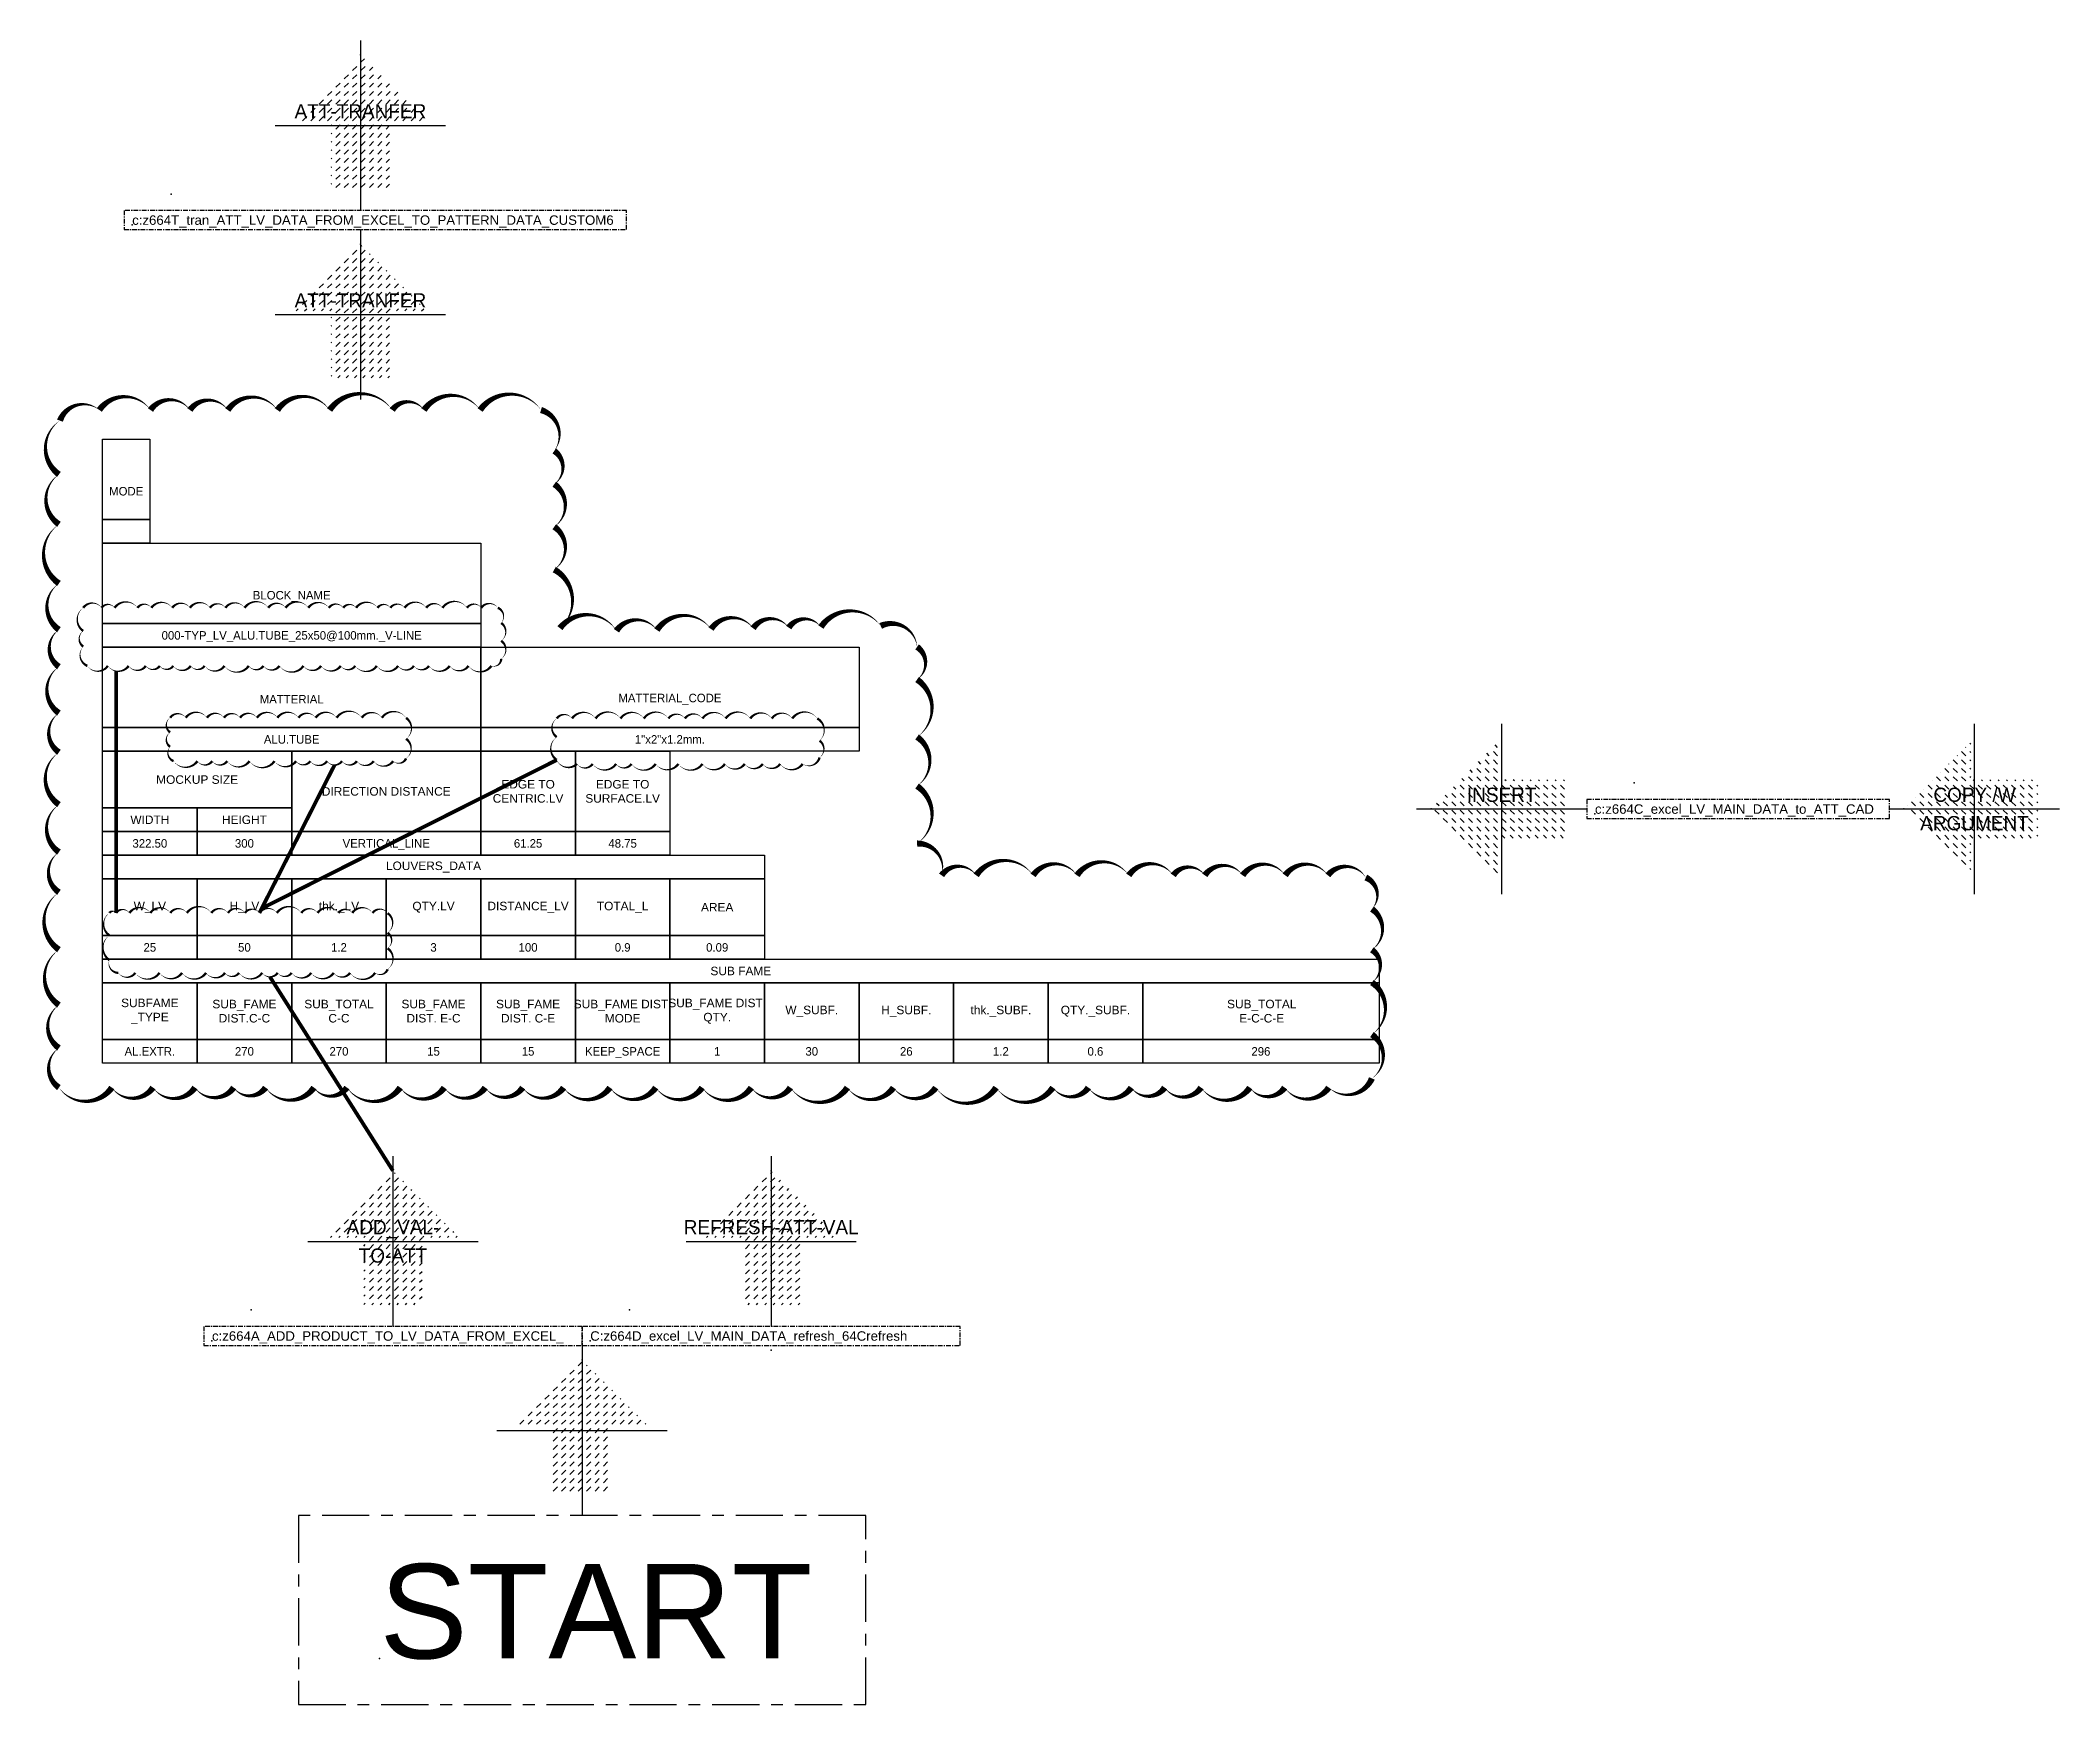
# Model space of a CAD drawing. Header units: millimetres. Extents: x -244126 to 368105, y -173968 to 259060.
# Drawn here: x 240975 to 251652, y 211534 to 220335 of the extents above; entities that cross this region are included whole.
import ezdxf
from ezdxf.enums import TextEntityAlignment as Align
from ezdxf.lldxf.tags import DXFTag

# ---------------------------------------------------------------- set-up
doc = ezdxf.new("R2010")
doc.units = ezdxf.units.MM
doc.header["$MEASUREMENT"] = 0
doc.linetypes.add('005_GG_TA_LINE', pattern=[13.75, 5, -1.25, 1.25, -1.25, 5])
doc.linetypes.add('HIDDEN', pattern=[9.525, 6.35, -3.175])
for name, color, linetype in [('000 - H A T C H', 8, 'Continuous'), ('001 - ASCESSORIES', 1, 'Continuous'), ('002 - STRUCTURAL STEEL', 4, 'Continuous'), ('A04_TUBE SERIES', 7, 'Continuous')]:
    doc.layers.add(name, color=color, linetype=linetype)
doc.styles.get("Standard").update_dxf_attribs({"font": 'arial.ttf'})
doc.styles.add('TA', font='Cordia New.ttf', dxfattribs={"height": 4.5})
tags = doc.linetypes.add('000-ADD-ATT', pattern='A,0.5,-0.3,["ADD-ATT",Standard,S=0.1,R=0,X=-0.2,Y=-0.05],-0.5', length=1.3).pattern_tags.tags
tags[6] = DXFTag(74, 10)
tags = doc.linetypes.add('000-GEN-ATT', pattern='A,0.5,-0.3,["GEN-ATT",Standard,S=0.1,R=0,X=-0.2,Y=-0.05],-0.5', length=1.3).pattern_tags.tags
tags[6] = DXFTag(74, 10)

# ---------------------------------------------------------------- blocks, each defined once
blk = doc.blocks.new('*U560')
at = {"layer": '002 - STRUCTURAL STEEL', "color": 0, "linetype": 'ByBlock'}
blk.add_lwpolyline([(0, 5), (10, 5), (10, 0), (0, 0)], close=True, dxfattribs=at)
blk = doc.blocks.new('*U561')
at = {"layer": '002 - STRUCTURAL STEEL', "color": 0, "linetype": 'ByBlock'}
blk.add_lwpolyline([(0, 17), (10, 17), (10, 0), (0, 0)], close=True, dxfattribs=at)
blk = doc.blocks.new('*U567')
at = {"layer": '002 - STRUCTURAL STEEL', "color": 0, "linetype": 'ByBlock'}
blk.add_lwpolyline([(0, 17), (80, 17), (80, 0), (0, 0)], close=True, dxfattribs=at)
blk = doc.blocks.new('*U4911')
at = {"layer": '002 - STRUCTURAL STEEL', "color": 0, "linetype": 'ByBlock'}
blk.add_lwpolyline([(0, 5), (80, 5), (80, 0), (0, 0)], close=True, dxfattribs=at)
blk = doc.blocks.new('*U568')
at = {"layer": '002 - STRUCTURAL STEEL', "color": 0, "linetype": 'ByBlock'}
blk.add_lwpolyline([(0, 12), (40, 12), (40, 0), (0, 0)], close=True, dxfattribs=at)
blk = doc.blocks.new('*U4914')
at = {"layer": '002 - STRUCTURAL STEEL', "color": 0, "linetype": 'ByBlock'}
blk.add_lwpolyline([(0, 5), (20, 5), (20, 0), (0, 0)], close=True, dxfattribs=at)
blk = doc.blocks.new('*U3045')
at = {"layer": '002 - STRUCTURAL STEEL', "color": 0, "linetype": 'ByBlock'}
blk.add_lwpolyline([(0, 17), (40, 17), (40, 0), (0, 0)], close=True, dxfattribs=at)
blk = doc.blocks.new('*U3044')
at = {"layer": '002 - STRUCTURAL STEEL', "color": 0, "linetype": 'ByBlock'}
blk.add_lwpolyline([(0, 17), (20, 17), (20, 0), (0, 0)], close=True, dxfattribs=at)
blk = doc.blocks.new('*U562')
at = {"layer": '002 - STRUCTURAL STEEL', "color": 0, "linetype": 'ByBlock'}
blk.add_lwpolyline([(0, 12), (20, 12), (20, 0), (0, 0)], close=True, dxfattribs=at)
blk = doc.blocks.new('*U563')
at = {"layer": '002 - STRUCTURAL STEEL', "color": 0, "linetype": 'ByBlock'}
blk.add_lwpolyline([(0, 12), (20, 12), (20, 0), (0, 0)], close=True, dxfattribs=at)
blk = doc.blocks.new('*U564')
at = {"layer": '002 - STRUCTURAL STEEL', "color": 0, "linetype": 'ByBlock'}
blk.add_lwpolyline([(0, 12), (20, 12), (20, 0), (0, 0)], close=True, dxfattribs=at)
blk = doc.blocks.new('*U565')
at = {"layer": '002 - STRUCTURAL STEEL', "color": 0, "linetype": 'ByBlock'}
blk.add_lwpolyline([(0, 5), (270, 5), (270, 0), (0, 0)], close=True, dxfattribs=at)
blk = doc.blocks.new('*U566')
at = {"layer": '002 - STRUCTURAL STEEL', "color": 0, "linetype": 'ByBlock'}
blk.add_lwpolyline([(0, 12), (20, 12), (20, 0), (0, 0)], close=True, dxfattribs=at)
blk = doc.blocks.new('*U570')
at = {"layer": '002 - STRUCTURAL STEEL', "color": 0, "linetype": 'ByBlock'}
blk.add_lwpolyline([(0, 12), (20, 12), (20, 0), (0, 0)], close=True, dxfattribs=at)
blk = doc.blocks.new('*U571')
at = {"layer": '002 - STRUCTURAL STEEL', "color": 0, "linetype": 'ByBlock'}
blk.add_lwpolyline([(0, 12), (20, 12), (20, 0), (0, 0)], close=True, dxfattribs=at)
blk = doc.blocks.new('*U572')
at = {"layer": '002 - STRUCTURAL STEEL', "color": 0, "linetype": 'ByBlock'}
blk.add_lwpolyline([(0, 12), (20, 12), (20, 0), (0, 0)], close=True, dxfattribs=at)
blk = doc.blocks.new('*U573')
at = {"layer": '002 - STRUCTURAL STEEL', "color": 0, "linetype": 'ByBlock'}
blk.add_lwpolyline([(0, 12), (20, 12), (20, 0), (0, 0)], close=True, dxfattribs=at)
blk = doc.blocks.new('*U574')
at = {"layer": '002 - STRUCTURAL STEEL', "color": 0, "linetype": 'ByBlock'}
blk.add_lwpolyline([(0, 12), (20, 12), (20, 0), (0, 0)], close=True, dxfattribs=at)
blk = doc.blocks.new('*U575')
at = {"layer": '002 - STRUCTURAL STEEL', "color": 0, "linetype": 'ByBlock'}
blk.add_lwpolyline([(0, 12), (50, 12), (50, 0), (0, 0)], close=True, dxfattribs=at)
blk = doc.blocks.new('*U4913')
at = {"layer": '002 - STRUCTURAL STEEL', "color": 0, "linetype": 'ByBlock'}
blk.add_lwpolyline([(0, 5), (40, 5), (40, 0), (0, 0)], close=True, dxfattribs=at)
blk = doc.blocks.new('*U569')
at = {"layer": '002 - STRUCTURAL STEEL', "color": 0, "linetype": 'ByBlock'}
blk.add_lwpolyline([(0, 5), (50, 5), (50, 0), (0, 0)], close=True, dxfattribs=at)
blk = doc.blocks.new('*U556')
at = {"layer": '002 - STRUCTURAL STEEL', "color": 0, "linetype": 'ByBlock'}
blk.add_lwpolyline([(0, 12), (20, 12), (20, 0), (0, 0)], close=True, dxfattribs=at)
blk = doc.blocks.new('*U557')
at = {"layer": '002 - STRUCTURAL STEEL', "color": 0, "linetype": 'ByBlock'}
blk.add_lwpolyline([(0, 12), (20, 12), (20, 0), (0, 0)], close=True, dxfattribs=at)
blk = doc.blocks.new('*U558')
at = {"layer": '002 - STRUCTURAL STEEL', "color": 0, "linetype": 'ByBlock'}
blk.add_lwpolyline([(0, 12), (20, 12), (20, 0), (0, 0)], close=True, dxfattribs=at)
blk = doc.blocks.new('*U559')
at = {"layer": '002 - STRUCTURAL STEEL', "color": 0, "linetype": 'ByBlock'}
blk.add_lwpolyline([(0, 12), (20, 12), (20, 0), (0, 0)], close=True, dxfattribs=at)
blk = doc.blocks.new('*U550')
at = {"layer": '002 - STRUCTURAL STEEL', "color": 0, "linetype": 'ByBlock'}
blk.add_lwpolyline([(0, 12), (20, 12), (20, 0), (0, 0)], close=True, dxfattribs=at)
blk = doc.blocks.new('*U551')
at = {"layer": '002 - STRUCTURAL STEEL', "color": 0, "linetype": 'ByBlock'}
blk.add_lwpolyline([(0, 12), (20, 12), (20, 0), (0, 0)], close=True, dxfattribs=at)
blk = doc.blocks.new('*U552')
at = {"layer": '002 - STRUCTURAL STEEL', "color": 0, "linetype": 'ByBlock'}
blk.add_lwpolyline([(0, 12), (20, 12), (20, 0), (0, 0)], close=True, dxfattribs=at)
blk = doc.blocks.new('*U553')
at = {"layer": '002 - STRUCTURAL STEEL', "color": 0, "linetype": 'ByBlock'}
blk.add_lwpolyline([(0, 12), (20, 12), (20, 0), (0, 0)], close=True, dxfattribs=at)
blk = doc.blocks.new('*U554')
at = {"layer": '002 - STRUCTURAL STEEL', "color": 0, "linetype": 'ByBlock'}
blk.add_lwpolyline([(0, 12), (20, 12), (20, 0), (0, 0)], close=True, dxfattribs=at)
blk = doc.blocks.new('*U555')
at = {"layer": '002 - STRUCTURAL STEEL', "color": 0, "linetype": 'ByBlock'}
blk.add_lwpolyline([(0, 5), (140, 5), (140, 0), (0, 0)], close=True, dxfattribs=at)
blk = doc.blocks.new('LV_DATA_FROM_EXCEl')
at = {"color": 0}
for name, p in [('*U561', (0, 115)), ('*U560', (0, 110)), ('*U567', (0, 93)), ('*U4911', (0, 88)), ('*U567', (0, 71)), ('*U567', (80, 71)), ('*U4911', (0, 66)), ('*U4911', (80, 66)), ('*U568', (0, 54)), ('*U3045', (40, 49)), ('*U3044', (80, 49)), ('*U3044', (100, 49)), ('*U4914', (0, 49)), ('*U4914', (20, 49)), ('*U4914', (0, 44)), ('*U4914', (20, 44)), ('*U4913', (40, 44)), ('*U4914', (80, 44)), ('*U4914', (100, 44)), ('*U555', (0, 39)), ('*U556', (0, 27)), ('*U557', (20, 27)), ('*U558', (40, 27)), ('*U559', (60, 27)), ('*U550', (80, 27)), ('*U551', (100, 27)), ('*U552', (120, 27)), ('*U4914', (0, 22)), ('*U4914', (20, 22)), ('*U4914', (40, 22)), ('*U4914', (60, 22)), ('*U4914', (80, 22)), ('*U4914', (100, 22)), ('*U4914', (120, 22)), ('*U565', (0, 17)), ('*U554', (0, 5)), ('*U553', (20, 5)), ('*U562', (40, 5)), ('*U563', (60, 5)), ('*U564', (80, 5)), ('*U566', (100, 5)), ('*U570', (120, 5)), ('*U571', (140, 5)), ('*U572', (160, 5)), ('*U573', (180, 5)), ('*U574', (200, 5)), ('*U575', (220, 5)), ('*U4914', (0, 0)), ('*U4914', (20, 0)), ('*U4914', (40, 0)), ('*U4914', (60, 0)), ('*U4914', (80, 0)), ('*U4914', (100, 0)), ('*U4914', (120, 0)), ('*U4914', (140, 0)), ('*U4914', (160, 0)), ('*U4914', (180, 0)), ('*U4914', (200, 0)), ('*U569', (220, 0))]:
    blk.add_blockref(name, p, dxfattribs=at)
at = {"color": 0, "style": 'TA'}
for s, p in [('MODE', (5, 121)), ('BLOCK_NAME', (40, 99))]:
    blk.add_text(s, height=1.8, dxfattribs=at).set_placement(p, align=Align.MIDDLE_CENTER)
at = {"color": 0}
for s, p in [('MOCKUP SIZE', (20, 60)), ('DIRECTION DISTANCE', (60, 57.5)), ('WIDTH', (10, 51.5)), ('HEIGHT', (30, 51.5))]:
    blk.add_text(s, height=1.8, dxfattribs=at).set_placement(p, align=Align.MIDDLE_CENTER)
at = {"color": 0, "char_height": 1.8, "width": 13.8921, "attachment_point": 5, "style": 'TA'}
for s, insert in [('MATTERIAL', (40, 77)), ('MATTERIAL_CODE', (120, 77))]:
    blk.add_mtext(s, dxfattribs=dict(at, insert=insert))
at = {"color": 0, "char_height": 1.8, "attachment_point": 5}
for s, insert, width in [('EDGE TO CENTRIC.LV', (90, 57.5), 20), ('EDGE TO SURFACE.LV', (110, 57.5), 20), ('LOUVERS_DATA', (70, 41.5), 140), ('thk._LV', (50, 33), 20), ('QTY.LV', (70, 33), 20), ('DISTANCE_LV', (90, 33), 20), ('TOTAL_L', (110, 33), 20), ('W_LV', (10, 33), 20), ('H_LV', (30, 33), 20), ('AREA', (130, 33), 20), ('SUB FAME', (135, 19.5), 200), ('SUBFAME^J_TYPE', (10, 11), 20), ('SUB_FAME DIST.C-C', (30, 11), 20), ('SUB_TOTAL\\PC-C', (50, 11), 20), ('SUB_FAME DIST. E-C', (70, 11), 20), ('SUB_FAME DIST. C-E', (90, 11), 20), ('SUB_FAME DIST.\\PMODE', (110, 11), 20), ('SUB_FAME DIST.\\PQTY.', (130, 11), 20), ('SUB_TOTAL\\PE-C-C-E', (245.18, 11), 49.6483), ('W_SUBF.', (150, 11.01), 20), ('H_SUBF.', (170, 11), 20), ('thk._SUBF.', (190, 11), 20), ('QTY._SUBF.', (210, 11), 20)]:
    blk.add_mtext(s, dxfattribs=dict(at, insert=insert, width=width))
at = {"style": 'TA'}
for tag, p in [('MODE_VALUE', (5, 112.5)), ('BLOCK_NAME_VALUE', (40, 90.5)), ('MATTERIAL_VALUE', (40, 68.5)), ('MATTERIAL_CODE_VALUE', (120, 68.5)), ('DIRECTION DISTANCE_VALUE', (60, 46.5)), ('EDGE TO CENTRIC.LV_VALUE', (90, 46.5)), ('EDGE TO SURFACE.LV_VALUE', (110, 46.5)), ('DISTANCE_LV_VALUE', (90, 24.5)), ('TOTAL_L_VALUE', (110, 24.5)), ('AREA_VALUE', (130, 24.5)), ('SUBFAME^J_TYPE_VALUE', (10, 2.5)), ('SUB_FAME_DIST._QTY._VALUE', (130, 2.5)), ('W_SUBF._VALUE', (150, 2.5)), ('H_SUBF._VALUE', (170, 2.5)), ('THK._SUBF._VALUE', (190, 2.5)), ('QTY._SUBF._VALUE', (210, 2.5)), ('SUB_TOTAL\\PE-C-C-E_VALUE', (245, 2.5))]:
    blk.add_attdef(tag, text='', height=1.8, dxfattribs=at).set_placement(p, align=Align.MIDDLE_CENTER)
at = {"color": 3, "style": 'TA'}
for tag, p in [('WIDTH_VALUE', (10, 46.5)), ('HEIGHT_VALUE', (30, 46.5)), ('W_LV_VALUE', (10, 24.5)), ('H_LV_VALUE', (30, 24.5)), ('THK._LV_VALUE', (50, 24.5)), ('QTY.LV_VALUE', (70, 24.5)), ('SUB_FAME DIST.C-C_VALUE', (30, 2.5))]:
    blk.add_attdef(tag, text='', height=1.8, dxfattribs=at).set_placement(p, align=Align.MIDDLE_CENTER)
at = {"style": 'TA', "flags": 8}
for tag, p in [('SUB_TOTAL\\PC-C_VALUE', (50, 2.5)), ('SUB_FAME DIST. E-C_VALUE', (70, 2.5)), ('SUB_FAME DIST. C-E_VALUE', (90, 2.5)), ('SUB_FAME DIST.\\PMODE_VALUE', (110, 2.5))]:
    blk.add_attdef(tag, text='', height=1.8, dxfattribs=at).set_placement(p, align=Align.MIDDLE_CENTER)
blk = doc.blocks.new('*U4699')
at = {"color": 0, "linetype": '005_GG_TA_LINE'}
blk.add_lwpolyline([(0, 0), (400, 0), (400, 20), (0, 20)], close=True, dxfattribs=at)
for p in [(50, 37.5), (8.6, 4.9)]:
    blk.add_point(p, dxfattribs=at)
blk.add_attdef('NAMEBLK', (8.6, 4.9), '', height=10, dxfattribs=at)
blk = doc.blocks.new('*U4701')
at = {"color": 0, "linetype": '005_GG_TA_LINE'}
blk.add_lwpolyline([(0, 0), (60, 0), (60, 20), (0, 20)], close=True, dxfattribs=at)
for p in [(50, 37.5), (8.58, 4.88)]:
    blk.add_point(p, dxfattribs=at)
blk.add_attdef('NAMEBLK', (8.58, 4.88), '', height=10, dxfattribs=at)
blk = doc.blocks.new('*U4710')
at = {"layer": '000 - H A T C H'}
h = blk.add_hatch(dxfattribs=at)
h.set_pattern_fill('DASH', color=8, scale=250, angle=-45)
h.paths.add_polyline_path([(20, -154), (20, -354), (373, 0), (20, 354), (20, 154), (-335, 154), (-335, -154)])
at = {"color": 250}
for p, q in [((0, 450), (0, -450)), ((450, 0), (-450, 0))]:
    blk.add_line(p, q, dxfattribs=at)
at = {"color": 3}
blk.add_point((373, 0), dxfattribs=at)
at = {"color": 0, "style": 'TA'}
for tag, p in [('TAG1', (0, 75)), ('TAG2', (0, -75))]:
    blk.add_attdef(tag, text='', height=75, dxfattribs=at).set_placement(p, align=Align.MIDDLE_CENTER)
blk = doc.blocks.new('*U4713')
at = {"layer": '000 - H A T C H'}
h = blk.add_hatch(dxfattribs=at)
h.set_pattern_fill('DASH', color=8, scale=250, angle=45)
h.paths.add_polyline_path([(154, 20), (354, 20), (0, 373), (-354, 20), (-154, 20), (-154, -335), (154, -335)])
at = {"color": 250}
for p, q in [((0, 450), (0, -450)), ((-450, 0), (450, 0))]:
    blk.add_line(p, q, dxfattribs=at)
at = {"color": 3}
blk.add_point((0, 373), dxfattribs=at)
at = {"color": 0, "style": 'TA'}
for tag, p in [('TAG1', (0, 75)), ('TAG2', (0, -75))]:
    blk.add_attdef(tag, text='', height=75, dxfattribs=at).set_placement(p, align=Align.MIDDLE_CENTER)
blk = doc.blocks.new('*U4706')
at = {"color": 0, "linetype": '005_GG_TA_LINE'}
blk.add_lwpolyline([(0, 0), (531.3, 0), (531.3, 20), (0, 20)], close=True, dxfattribs=at)
for p in [(50, 37.5), (8.6, 4.9)]:
    blk.add_point(p, dxfattribs=at)
blk.add_attdef('NAMEBLK', (8.6, 4.9), '', height=10, dxfattribs=at)
blk = doc.blocks.new('*U4709')
at = {"layer": '000 - H A T C H'}
h = blk.add_hatch(dxfattribs=at)
h.set_pattern_fill('DASH', color=8, scale=250, angle=135)
h.paths.add_polyline_path([(-20, 154), (-20, 354), (-373, 0), (-20, -354), (-20, -154), (335, -154), (335, 154)])
at = {"color": 250}
for p, q in [((0, -450), (0, 450)), ((-450, 0), (450, 0))]:
    blk.add_line(p, q, dxfattribs=at)
at = {"color": 3}
blk.add_point((-373, 0), dxfattribs=at)
at = {"color": 0, "style": 'TA'}
for tag, p in [('TAG1', (0, 75)), ('TAG2', (0, -75))]:
    blk.add_attdef(tag, text='', height=75, dxfattribs=at).set_placement(p, align=Align.MIDDLE_CENTER)
blk = doc.blocks.new('*U4703')
at = {"color": 0, "linetype": '005_GG_TA_LINE'}
blk.add_lwpolyline([(0, 0), (320, 0), (320, 20), (0, 20)], close=True, dxfattribs=at)
for p in [(50, 37.5), (8.6, 4.9)]:
    blk.add_point(p, dxfattribs=at)
blk.add_attdef('NAMEBLK', (8.6, 4.9), '', height=10, dxfattribs=at)

msp = doc.modelspace()

# ---------------------------------------------------------------- linework, layer by layer
at = {"color": 2, "linetype": '000-ADD-ATT'}
msp.add_lwpolyline([(241072.95911, 214796.90355, 0, 33.33333, 0.52056705), (241352.8291, 214796.90355, 0, 33.33333, 0.52056705), (241570.31926, 214796.90355, 0, 33.33333, 0.52056705), (241792.51435, 214796.90355, 0, 33.33333, 0.52056705), (241997.3495, 214796.90355, 0, 33.33333, 0.52056705), (242165.6133, 214796.90355, 0, 33.33333, 0.52056705), (242421.39402, 214796.90355, 0, 33.33333, 0.52056705), (242595.70048, 214796.90355, 0, 33.33333, 0.52056705), (242877.70168, 214796.90355, 0, 33.33333, 0.52056705), (243110.64947, 214796.90355, 0, 33.33333, 0.52056705), (243327.13251, 214796.90355, 0, 33.33333, 0.52056705), (243525.18238, 214796.90355, 0, 33.33333, 0.52056705), (243741.38567, 214796.90355, 0, 33.33333, 0.52056705), (243986.50017, 214796.90355, 0, 33.33333, 0.52056705), (244228.99007, 214796.90355, 0, 33.33333, 0.52056705), (244474.35889, 214796.90355, 0, 33.33333, 0.52056705), (244734.10701, 214796.90355, 0, 33.33333, 0.52056705), (244940.84448, 214796.90355, 0, 33.33333, 0.52056705), (245242.0876, 214796.90355, 0, 33.33333, 0.52056705), (245485.86437, 214796.90355, 0, 33.33333, 0.52056705), (245709.80919, 214796.90355, 0, 33.33333, 0.52056705), (246028.84969, 214796.90355, 0, 33.33333, 0.52056705), (246329.09078, 214796.90355, 0, 33.33333, 0.52056705), (246516.41339, 214796.90355, 0, 33.33333, 0.52056705), (246743.37446, 214796.90355, 0, 33.33333, 0.52056705), (246919.87318, 214796.90355, 0, 33.33333, 0.52056705), (247112.30764, 214796.90355, 0, 33.33333, 0.52056705), (247370.21956, 214796.90355, 0, 33.33333, 0.52056705), (247554.35808, 214796.90355, 0, 33.33333, 0.52056705), (247787.72803, 214796.90355, 0, 33.33333, 0.52056705), (248015.71323, 214845.40154, 0, 33.33333, 0.52056705), (248015.71323, 215077.41342, 0, 33.33333, 0.52056705), (248015.71323, 215352.64969, 0, 33.33333, 0.52056705), (248015.71323, 215525.44549, 0, 33.33333, 0.52056705), (248015.71323, 215741.18083, 0, 33.33333, 0.52056705), (247983.43034, 215907.81156, 0, 33.33333, 0.52056705), (247782.77189, 215919.55339, 0, 33.33333, 0.52056705), (247557.2045, 215919.55339, 0, 33.33333, 0.52056705), (247332.2424, 215919.55339, 0, 33.33333, 0.52056705), (247132.00028, 215919.55339, 0, 33.33333, 0.52056705), (246965.23697, 215919.55339, 0, 33.33333, 0.52056705), (246730.01556, 215919.55339, 0, 33.33333, 0.52056705), (246456.19332, 215919.55339, 0, 33.33333, 0.52056705), (246224.17127, 215919.55339, 0, 33.33333, 0.52056705), (245923.16212, 215919.55339, 0, 33.33333, 0.52056705), (245740.05106, 215919.55339, 0, 33.33333, 0.52056705), (245610.70698, 216087.24769, 0, 33.33333, 0.52056705), (245610.70698, 216391.77155, 0, 33.33333, 0.52056705), (245610.70698, 216651.22975, 0, 33.33333, 0.52056705), (245610.70698, 216954.93978, 0, 33.33333, 0.52056705), (245610.70698, 217127.48126, 0, 33.33333, 0.52056705), (245418.33316, 217238.37257, 0, 33.33333, 0.52056705), (245102.13282, 217232.59382, 0, 33.33333, 0.52056705), (244931.99002, 217229.48437, 0, 33.33333, 0.52056705), (244743.79854, 217226.04506, 0, 33.33333, 0.52056705), (244521.20826, 217221.9771, 0, 33.33333, 0.52056705), (244235.00261, 217216.74653, 0, 33.33333, 0.52056705), (244021.07815, 217212.83693, 0, 33.33333, 0.52056705), (243722.26424, 217226.63131, 0, 33.33333, 0.52056705), (243692.26423, 217536.59206, 0, 33.33333, 0.52056705), (243692.26423, 217762.93258, 0, 33.33333, 0.52056705), (243692.26423, 217988.06763, 0, 33.33333, 0.52056705), (243692.26423, 218164.16451, 0, 33.33333, 0.52056705), (243622.03194, 218380.30986, 0, 33.33333, 0.52056705), (243300.13796, 218380.30986, 0, 33.33333, 0.52056705), (243003.07588, 218380.30986, 0, 33.33333, 0.52056705), (242835.65642, 218380.30986, 0, 33.33333, 0.52056705), (242504.24575, 218380.30986, 0, 33.33333, 0.52056705), (242228.0329, 218380.30986, 0, 33.33333, 0.52056705), (241965.72631, 218380.30986, 0, 33.33333, 0.52056705), (241765.54523, 218380.30986, 0, 33.33333, 0.52056705), (241557.15467, 218380.30986, 0, 33.33333, 0.52056705), (241286.57248, 218380.30986, 0, 33.33333, 0.52056705), (241078.40321, 218323.9966, 0, 33.33333, 0.52056705), (241072.95911, 218039.74619, 0, 33.33333, 0.52056705), (241072.95911, 217775.74073, 0, 33.33333, 0.52056705), (241072.95911, 217463.043, 0, 33.33333, 0.52056705), (241072.95911, 217218.605, 0, 33.33333, 0.52056705), (241072.95911, 217022.79824, 0, 33.33333, 0.52056705), (241072.95911, 216777.73461, 0, 33.33333, 0.52056705), (241072.95911, 216569.96968, 0, 33.33333, 0.52056705), (241072.95911, 216293.40078, 0, 33.33333, 0.52056705), (241072.95911, 216042.26396, 0, 33.33333, 0.52056705), (241072.95911, 215829.4584, 0, 33.33333, 0.52056705), (241072.95911, 215526.0332, 0, 33.33333, 0.52056705), (241072.95911, 215233.27931, 0, 33.33333, 0.52056705), (241072.95911, 215006.23178, 0, 33.33333, 0.52056705)], format="xyseb", close=True, dxfattribs=at)
at = {"color": 6, "linetype": 'HIDDEN'}
for points in [[(241201.50621, 217334.09952, 0, 13.33333, 0.52056705), (241201.50621, 217211.63281, 0, 13.33333, 0.52056705), (241201.50621, 217129.24708, 0, 13.33333, 0.52056705), (241223.12489, 217027.13355, 0, 13.33333, 0.52056705), (241331.86844, 217027.13355, 0, 13.33333, 0.52056705), (241441.35055, 217027.13355, 0, 13.33333, 0.52056705), (241532.56223, 217027.13355, 0, 13.33333, 0.52056705), (241606.26647, 217027.13355, 0, 13.33333, 0.52056705), (241677.5455, 217027.13355, 0, 13.33333, 0.52056705), (241769.9881, 217027.13355, 0, 13.33333, 0.52056705), (241843.43801, 217027.13355, 0, 13.33333, 0.52056705), (241948.53969, 217027.13355, 0, 13.33333, 0.52056705), (242076.8273, 217027.13355, 0, 13.33333, 0.52056705), (242154.68815, 217027.13355, 0, 13.33333, 0.52056705), (242239.15525, 217027.13355, 0, 13.33333, 0.52056705), (242366.28722, 217027.13355, 0, 13.33333, 0.52056705), (242459.20387, 217027.13355, 0, 13.33333, 0.52056705), (242563.11533, 217027.13355, 0, 13.33333, 0.52056705), (242639.95076, 217027.13355, 0, 13.33333, 0.52056705), (242754.08389, 217027.13355, 0, 13.33333, 0.52056705), (242866.72363, 217027.13355, 0, 13.33333, 0.52056705), (242950.15107, 217027.13355, 0, 13.33333, 0.52056705), (243029.80438, 217027.13355, 0, 13.33333, 0.52056705), (243139.11964, 217027.13355, 0, 13.33333, 0.52056705), (243238.76665, 217027.13355, 0, 13.33333, 0.52056705), (243359.78067, 217027.13355, 0, 13.33333, 0.52056705), (243411.41889, 217064.40389, 0, 13.33333, 0.52056705), (243411.41889, 217159.72337, 0, 13.33333, 0.52056705), (243411.41889, 217253.93197, 0, 13.33333, 0.52056705), (243393.60981, 217334.09952, 0, 13.33333, 0.52056705), (243305.9342, 217334.09952, 0, 13.33333, 0.52056705), (243230.63487, 217334.09952, 0, 13.33333, 0.52056705), (243100.91289, 217334.09952, 0, 13.33333, 0.52056705), (243015.4041, 217334.09952, 0, 13.33333, 0.52056705), (242900.5365, 217334.09952, 0, 13.33333, 0.52056705), (242825.53828, 217334.09952, 0, 13.33333, 0.52056705), (242757.34365, 217334.09952, 0, 13.33333, 0.52056705), (242644.10574, 217334.09952, 0, 13.33333, 0.52056705), (242576.12678, 217334.09952, 0, 13.33333, 0.52056705), (242499.95868, 217334.09952, 0, 13.33333, 0.52056705), (242391.68104, 217334.09952, 0, 13.33333, 0.52056705), (242271.5256, 217334.09952, 0, 13.33333, 0.52056705), (242179.61606, 217334.09952, 0, 13.33333, 0.52056705), (242054.45965, 217334.09952, 0, 13.33333, 0.52056705), (241953.25824, 217334.09952, 0, 13.33333, 0.52056705), (241871.50322, 217334.09952, 0, 13.33333, 0.52056705), (241765.59789, 217334.09952, 0, 13.33333, 0.52056705), (241671.92438, 217334.09952, 0, 13.33333, 0.52056705), (241561.8136, 217334.09952, 0, 13.33333, 0.52056705), (241488.06257, 217334.09952, 0, 13.33333, 0.52056705), (241367.29879, 217334.09952, 0, 13.33333, 0.52056705), (241298.41038, 217334.09952, 0, 13.33333, 0.52056705)], [(241660.84757, 216752.67894, 0, 13.33333, 0.52056705), (241660.84757, 216675.82723, 0, 13.33333, 0.52056705), (241660.84757, 216598.99383, 0, 13.33333, 0.52056705), (241679.16181, 216523.46162, 0, 13.33333, 0.52056705), (241805.0527, 216523.46162, 0, 13.33333, 0.52056705), (241883.70907, 216523.46162, 0, 13.33333, 0.52056705), (241962.93512, 216523.46162, 0, 13.33333, 0.52056705), (242080.48021, 216523.46162, 0, 13.33333, 0.52056705), (242213.08517, 216523.46162, 0, 13.33333, 0.52056705), (242326.83986, 216523.46162, 0, 13.33333, 0.52056705), (242402.37318, 216523.46162, 0, 13.33333, 0.52056705), (242490.91144, 216523.46162, 0, 13.33333, 0.52056705), (242569.98083, 216523.46162, 0, 13.33333, 0.52056705), (242648.42154, 216523.46162, 0, 13.33333, 0.52056705), (242737.03508, 216523.46162, 0, 13.33333, 0.52056705), (242840.03505, 216523.46162, 0, 13.33333, 0.52056705), (242908.4995, 216537.52329, 0, 13.33333, 0.52056705), (242908.4995, 216641.24146, 0, 13.33333, 0.52056705), (242908.4995, 216751.90564, 0, 13.33333, 0.52056705), (242780.50301, 216752.67894, 0, 13.33333, 0.52056705), (242674.34742, 216752.67894, 0, 13.33333, 0.52056705), (242541.06699, 216752.67894, 0, 13.33333, 0.52056705), (242430.18714, 216752.67894, 0, 13.33333, 0.52056705), (242339.47392, 216752.67894, 0, 13.33333, 0.52056705), (242228.1485, 216752.67894, 0, 13.33333, 0.52056705), (242119.71624, 216752.67894, 0, 13.33333, 0.52056705), (242030.64085, 216752.67894, 0, 13.33333, 0.52056705), (241945.78311, 216752.67894, 0, 13.33333, 0.52056705), (241855.58464, 216752.67894, 0, 13.33333, 0.52056705), (241743.60816, 216752.67894, 0, 13.33333, 0.52056705)], [(243705.22606, 216748.77582, 0, 13.33333, 0.52056705), (243705.22606, 216650.51843, 0, 13.33333, 0.52056705), (243705.22606, 216529.46981, 0, 13.33333, 0.52056705), (243812.17288, 216508.72923, 0, 13.33333, 0.52056705), (243895.13847, 216508.72923, 0, 13.33333, 0.52056705), (244019.32846, 216508.72923, 0, 13.33333, 0.52056705), (244100.70505, 216508.72923, 0, 13.33333, 0.52056705), (244228.46366, 216508.72923, 0, 13.33333, 0.52056705), (244348.38106, 216508.72923, 0, 13.33333, 0.52056705), (244475.87315, 216508.72923, 0, 13.33333, 0.52056705), (244594.58812, 216508.72923, 0, 13.33333, 0.52056705), (244699.45379, 216508.72923, 0, 13.33333, 0.52056705), (244794.75699, 216508.72923, 0, 13.33333, 0.52056705), (244887.01444, 216508.72923, 0, 13.33333, 0.52056705), (245005.45881, 216508.72923, 0, 13.33333, 0.52056705), (245094.84981, 216542.55366, 0, 13.33333, 0.52056705), (245094.84981, 216631.37066, 0, 13.33333, 0.52056705), (245083.07622, 216748.77582, 0, 13.33333, 0.52056705), (244950.57503, 216748.77582, 0, 13.33333, 0.52056705), (244842.29739, 216748.77582, 0, 13.33333, 0.52056705), (244728.77057, 216748.77582, 0, 13.33333, 0.52056705), (244598.16559, 216748.77582, 0, 13.33333, 0.52056705), (244475.6175, 216748.77582, 0, 13.33333, 0.52056705), (244383.33563, 216748.77582, 0, 13.33333, 0.52056705), (244295.58881, 216748.77582, 0, 13.33333, 0.52056705), (244165.7061, 216748.77582, 0, 13.33333, 0.52056705), (244042.11428, 216748.77582, 0, 13.33333, 0.52056705), (243910.41267, 216748.77582, 0, 13.33333, 0.52056705), (243786.15147, 216748.77582, 0, 13.33333, 0.52056705)], [(241339.86035, 215720.37582, 0, 13.33333, 0.52056705), (241339.86035, 215601.66086, 0, 13.33333, 0.52056705), (241339.86035, 215470.95211, 0, 13.33333, 0.52056705), (241386.93687, 215403.69206, 0, 13.33333, 0.52056705), (241476.82405, 215403.69206, 0, 13.33333, 0.52056705), (241604.99365, 215403.69206, 0, 13.33333, 0.52056705), (241724.12164, 215403.69206, 0, 13.33333, 0.52056705), (241851.11322, 215403.69206, 0, 13.33333, 0.52056705), (241951.2058, 215403.69206, 0, 13.33333, 0.52056705), (242025.20911, 215403.69206, 0, 13.33333, 0.52056705), (242147.92404, 215403.69206, 0, 13.33333, 0.52056705), (242229.54885, 215403.69206, 0, 13.33333, 0.52056705), (242303.53182, 215403.69206, 0, 13.33333, 0.52056705), (242407.18488, 215403.69206, 0, 13.33333, 0.52056705), (242526.17858, 215403.69206, 0, 13.33333, 0.52056705), (242612.37099, 215403.69206, 0, 13.33333, 0.52056705), (242745.16313, 215403.69206, 0, 13.33333, 0.52056705), (242810.95573, 215422.73889, 0, 13.33333, 0.52056705), (242810.95573, 215533.29931, 0, 13.33333, 0.52056705), (242810.95573, 215615.59959, 0, 13.33333, 0.52056705), (242810.95573, 215719.14075, 0, 13.33333, 0.52056705), (242731.28216, 215720.37582, 0, 13.33333, 0.52056705), (242623.88345, 215720.37582, 0, 13.33333, 0.52056705), (242550.66548, 215720.37582, 0, 13.33333, 0.52056705), (242440.60963, 215720.37582, 0, 13.33333, 0.52056705), (242354.41112, 215720.37582, 0, 13.33333, 0.52056705), (242225.25882, 215720.37582, 0, 13.33333, 0.52056705), (242133.14785, 215720.37582, 0, 13.33333, 0.52056705), (242056.58505, 215720.37582, 0, 13.33333, 0.52056705), (241966.43134, 215720.37582, 0, 13.33333, 0.52056705), (241878.72725, 215720.37582, 0, 13.33333, 0.52056705), (241749.45695, 215720.37582, 0, 13.33333, 0.52056705), (241661.75082, 215720.37582, 0, 13.33333, 0.52056705), (241556.07132, 215720.37582, 0, 13.33333, 0.52056705), (241445.53328, 215720.37582, 0, 13.33333, 0.52056705), (241375.1515, 215720.37582, 0, 13.33333, 0.52056705)]]:
    msp.add_lwpolyline(points, format="xyseb", close=True, dxfattribs=at)
at = {"color": 3, "linetype": '000-GEN-ATT', "ltscale": 300, "const_width": 20}
for points in [[(241375.1515, 215720.37582), (241375.1515, 216999.62678)], [(242145.32057, 215744.35079), (243705.22606, 216529.46981)], [(242133.14785, 215720.37582), (242530.44613, 216502.88116)]]:
    msp.add_lwpolyline(points, dxfattribs=at)
at = {"color": 3, "linetype": '000-ADD-ATT', "ltscale": 300, "const_width": 20}
msp.add_lwpolyline([(242839.18909, 214356.81125), (242188.73644, 215382.44647)], dxfattribs=at)

# ---------------------------------------------------------------- block references
at = {"color": 3}
for p, values in [((242667.16561, 219885.18628), {'TAG1': 'ATT-TRANFER'}), ((242667.16561, 218885.18628), {'TAG1': 'ATT-TRANFER'}), ((242839.18909, 213983.51546), {'TAG1': 'ADD_VAL-', 'TAG2': 'TO-ATT'}), ((244839.18909, 213983.51546), {'TAG1': 'REFRESH-ATT-VAL'})]:
    msp.add_blockref('*U4713', p, dxfattribs=at).add_auto_attribs(values)
at = {"color": 2}
for p, values in [((248702.15332, 216270.42069), {'TAG1': 'INSERT'}), ((251202.15332, 216270.42069), {'TAG1': 'COPY /W', 'TAG2': 'ARGUMENT'})]:
    msp.add_blockref('*U4709', p, dxfattribs=at).add_auto_attribs(values)
at = {"color": 3, "rotation": 90}
msp.add_blockref('*U4710', (243839.18909, 212983.51546), dxfattribs=at)
at = {"layer": '001 - ASCESSORIES', "color": 3, "linetype": '005_GG_TA_LINE'}
for name, p, xscale, yscale, zscale, values in [('*U4706', (241417.16561, 219335.18628), 5, 5, 5, {'NAMEBLK': 'c:z664T_tran_ATT_LV_DATA_FROM_EXCEL_TO_PATTERN_DATA_CUSTOM6'}), ('*U4699', (241839.18909, 213433.51546), 5, 5, 5, {'NAMEBLK': 'c:z664A_ADD_PRODUCT_TO_LV_DATA_FROM_EXCEL_'}), ('*U4699', (243839.18909, 213433.51546), 5, 5, 5, {'NAMEBLK': 'C:z664D_excel_LV_MAIN_DATA_refresh_64Crefresh'}), ('*U4701', (242339.18909, 211533.51546), 50, 50, 50, {'NAMEBLK': 'START'})]:
    msp.add_blockref(name, p, dxfattribs=dict(at, xscale=xscale, yscale=yscale, zscale=zscale)).add_auto_attribs(values)
at = {"layer": '001 - ASCESSORIES', "color": 2, "linetype": '005_GG_TA_LINE', "xscale": 5, "yscale": 5, "zscale": 5}
msp.add_blockref('*U4703', (249152.15332, 216220.42069), dxfattribs=at).add_auto_attribs({'NAMEBLK': 'c:z664C_excel_LV_MAIN_DATA_to_ATT_CAD'})
at = {"layer": 'A04_TUBE SERIES', "color": 8}
ref = msp.add_blockref('LV_DATA_FROM_EXCEl', (241303.7377, 214925.78159), dxfattribs=dict(at, xscale=25, yscale=25, zscale=25))
ref.add_attrib('BLOCK_NAME_VALUE', '000-TYP_LV_ALU.TUBE_25x50@100mm._V-LINE', dxfattribs={"layer": '0', "height": 45, "style": 'TA'}).set_placement((242303.7377, 217188.28159), align=Align.MIDDLE_CENTER)
ref.add_attrib('MATTERIAL_VALUE', 'ALU.TUBE', dxfattribs={"layer": '0', "height": 45, "style": 'TA'}).set_placement((242303.7377, 216638.28159), align=Align.MIDDLE_CENTER)
ref.add_attrib('MATTERIAL_CODE_VALUE', '1"x2"x1.2mm.', dxfattribs={"layer": '0', "height": 45, "style": 'TA'}).set_placement((244303.7377, 216638.28159), align=Align.MIDDLE_CENTER)
ref.add_attrib('WIDTH_VALUE', '322.50', dxfattribs={"layer": '0', "color": 3, "height": 45, "style": 'TA'}).set_placement((241553.7377, 216088.28159), align=Align.MIDDLE_CENTER)
ref.add_attrib('HEIGHT_VALUE', '300', dxfattribs={"layer": '0', "color": 3, "height": 45, "style": 'TA'}).set_placement((242053.7377, 216088.28159), align=Align.MIDDLE_CENTER)
ref.add_attrib('DIRECTION DISTANCE_VALUE', 'VERTICAL_LINE', dxfattribs={"layer": '0', "height": 45, "style": 'TA'}).set_placement((242803.7377, 216088.28159), align=Align.MIDDLE_CENTER)
ref.add_attrib('EDGE TO CENTRIC.LV_VALUE', '61.25', dxfattribs={"layer": '0', "height": 45, "style": 'TA'}).set_placement((243553.7377, 216088.28159), align=Align.MIDDLE_CENTER)
ref.add_attrib('EDGE TO SURFACE.LV_VALUE', '48.75', dxfattribs={"layer": '0', "height": 45, "style": 'TA'}).set_placement((244053.7377, 216088.28159), align=Align.MIDDLE_CENTER)
ref.add_attrib('W_LV_VALUE', '25', dxfattribs={"layer": '0', "color": 3, "height": 45, "style": 'TA'}).set_placement((241553.7377, 215538.28159), align=Align.MIDDLE_CENTER)
ref.add_attrib('H_LV_VALUE', '50', dxfattribs={"layer": '0', "color": 3, "height": 45, "style": 'TA'}).set_placement((242053.7377, 215538.28159), align=Align.MIDDLE_CENTER)
ref.add_attrib('THK._LV_VALUE', '1.2', dxfattribs={"layer": '0', "color": 3, "height": 45, "style": 'TA'}).set_placement((242553.7377, 215538.28159), align=Align.MIDDLE_CENTER)
ref.add_attrib('QTY.LV_VALUE', '3', dxfattribs={"layer": '0', "color": 3, "height": 45, "style": 'TA'}).set_placement((243053.7377, 215538.28159), align=Align.MIDDLE_CENTER)
ref.add_attrib('DISTANCE_LV_VALUE', '100', dxfattribs={"layer": '0', "height": 45, "style": 'TA'}).set_placement((243553.7377, 215538.28159), align=Align.MIDDLE_CENTER)
ref.add_attrib('TOTAL_L_VALUE', '0.9', dxfattribs={"layer": '0', "height": 45, "style": 'TA'}).set_placement((244053.7377, 215538.28159), align=Align.MIDDLE_CENTER)
ref.add_attrib('AREA_VALUE', '0.09', dxfattribs={"layer": '0', "height": 45, "style": 'TA'}).set_placement((244553.7377, 215538.28159), align=Align.MIDDLE_CENTER)
ref.add_attrib('SUBFAME^J_TYPE_VALUE', 'AL.EXTR.', dxfattribs={"layer": '0', "height": 45, "style": 'TA'}).set_placement((241553.7377, 214988.28159), align=Align.MIDDLE_CENTER)
ref.add_attrib('SUB_FAME DIST.C-C_VALUE', '270', dxfattribs={"layer": '0', "color": 3, "height": 45, "style": 'TA'}).set_placement((242053.7377, 214988.28159), align=Align.MIDDLE_CENTER)
ref.add_attrib('SUB_TOTAL\\PC-C_VALUE', '270', dxfattribs={"layer": '0', "height": 45, "style": 'TA'}).set_placement((242553.7377, 214988.28159), align=Align.MIDDLE_CENTER)
ref.add_attrib('SUB_FAME DIST. E-C_VALUE', '15', dxfattribs={"layer": '0', "height": 45, "style": 'TA'}).set_placement((243053.7377, 214988.28159), align=Align.MIDDLE_CENTER)
ref.add_attrib('SUB_FAME DIST. C-E_VALUE', '15', dxfattribs={"layer": '0', "height": 45, "style": 'TA'}).set_placement((243553.7377, 214988.28159), align=Align.MIDDLE_CENTER)
ref.add_attrib('SUB_FAME DIST.\\PMODE_VALUE', 'KEEP_SPACE', dxfattribs={"layer": '0', "height": 45, "style": 'TA'}).set_placement((244053.7377, 214988.28159), align=Align.MIDDLE_CENTER)
ref.add_attrib('SUB_FAME_DIST._QTY._VALUE', '1', dxfattribs={"layer": '0', "height": 45, "style": 'TA'}).set_placement((244553.7377, 214988.28159), align=Align.MIDDLE_CENTER)
ref.add_attrib('W_SUBF._VALUE', '30', dxfattribs={"layer": '0', "height": 45, "style": 'TA'}).set_placement((245053.7377, 214988.28159), align=Align.MIDDLE_CENTER)
ref.add_attrib('H_SUBF._VALUE', '26', dxfattribs={"layer": '0', "height": 45, "style": 'TA'}).set_placement((245553.7377, 214988.28159), align=Align.MIDDLE_CENTER)
ref.add_attrib('THK._SUBF._VALUE', '1.2', dxfattribs={"layer": '0', "height": 45, "style": 'TA'}).set_placement((246053.7377, 214988.28159), align=Align.MIDDLE_CENTER)
ref.add_attrib('QTY._SUBF._VALUE', '0.6', dxfattribs={"layer": '0', "height": 45, "style": 'TA'}).set_placement((246553.7377, 214988.28159), align=Align.MIDDLE_CENTER)
ref.add_attrib('SUB_TOTAL\\PE-C-C-E_VALUE', '296', dxfattribs={"layer": '0', "height": 45, "style": 'TA'}).set_placement((247428.7377, 214988.28159), align=Align.MIDDLE_CENTER)

doc.saveas('drawing.dxf')
